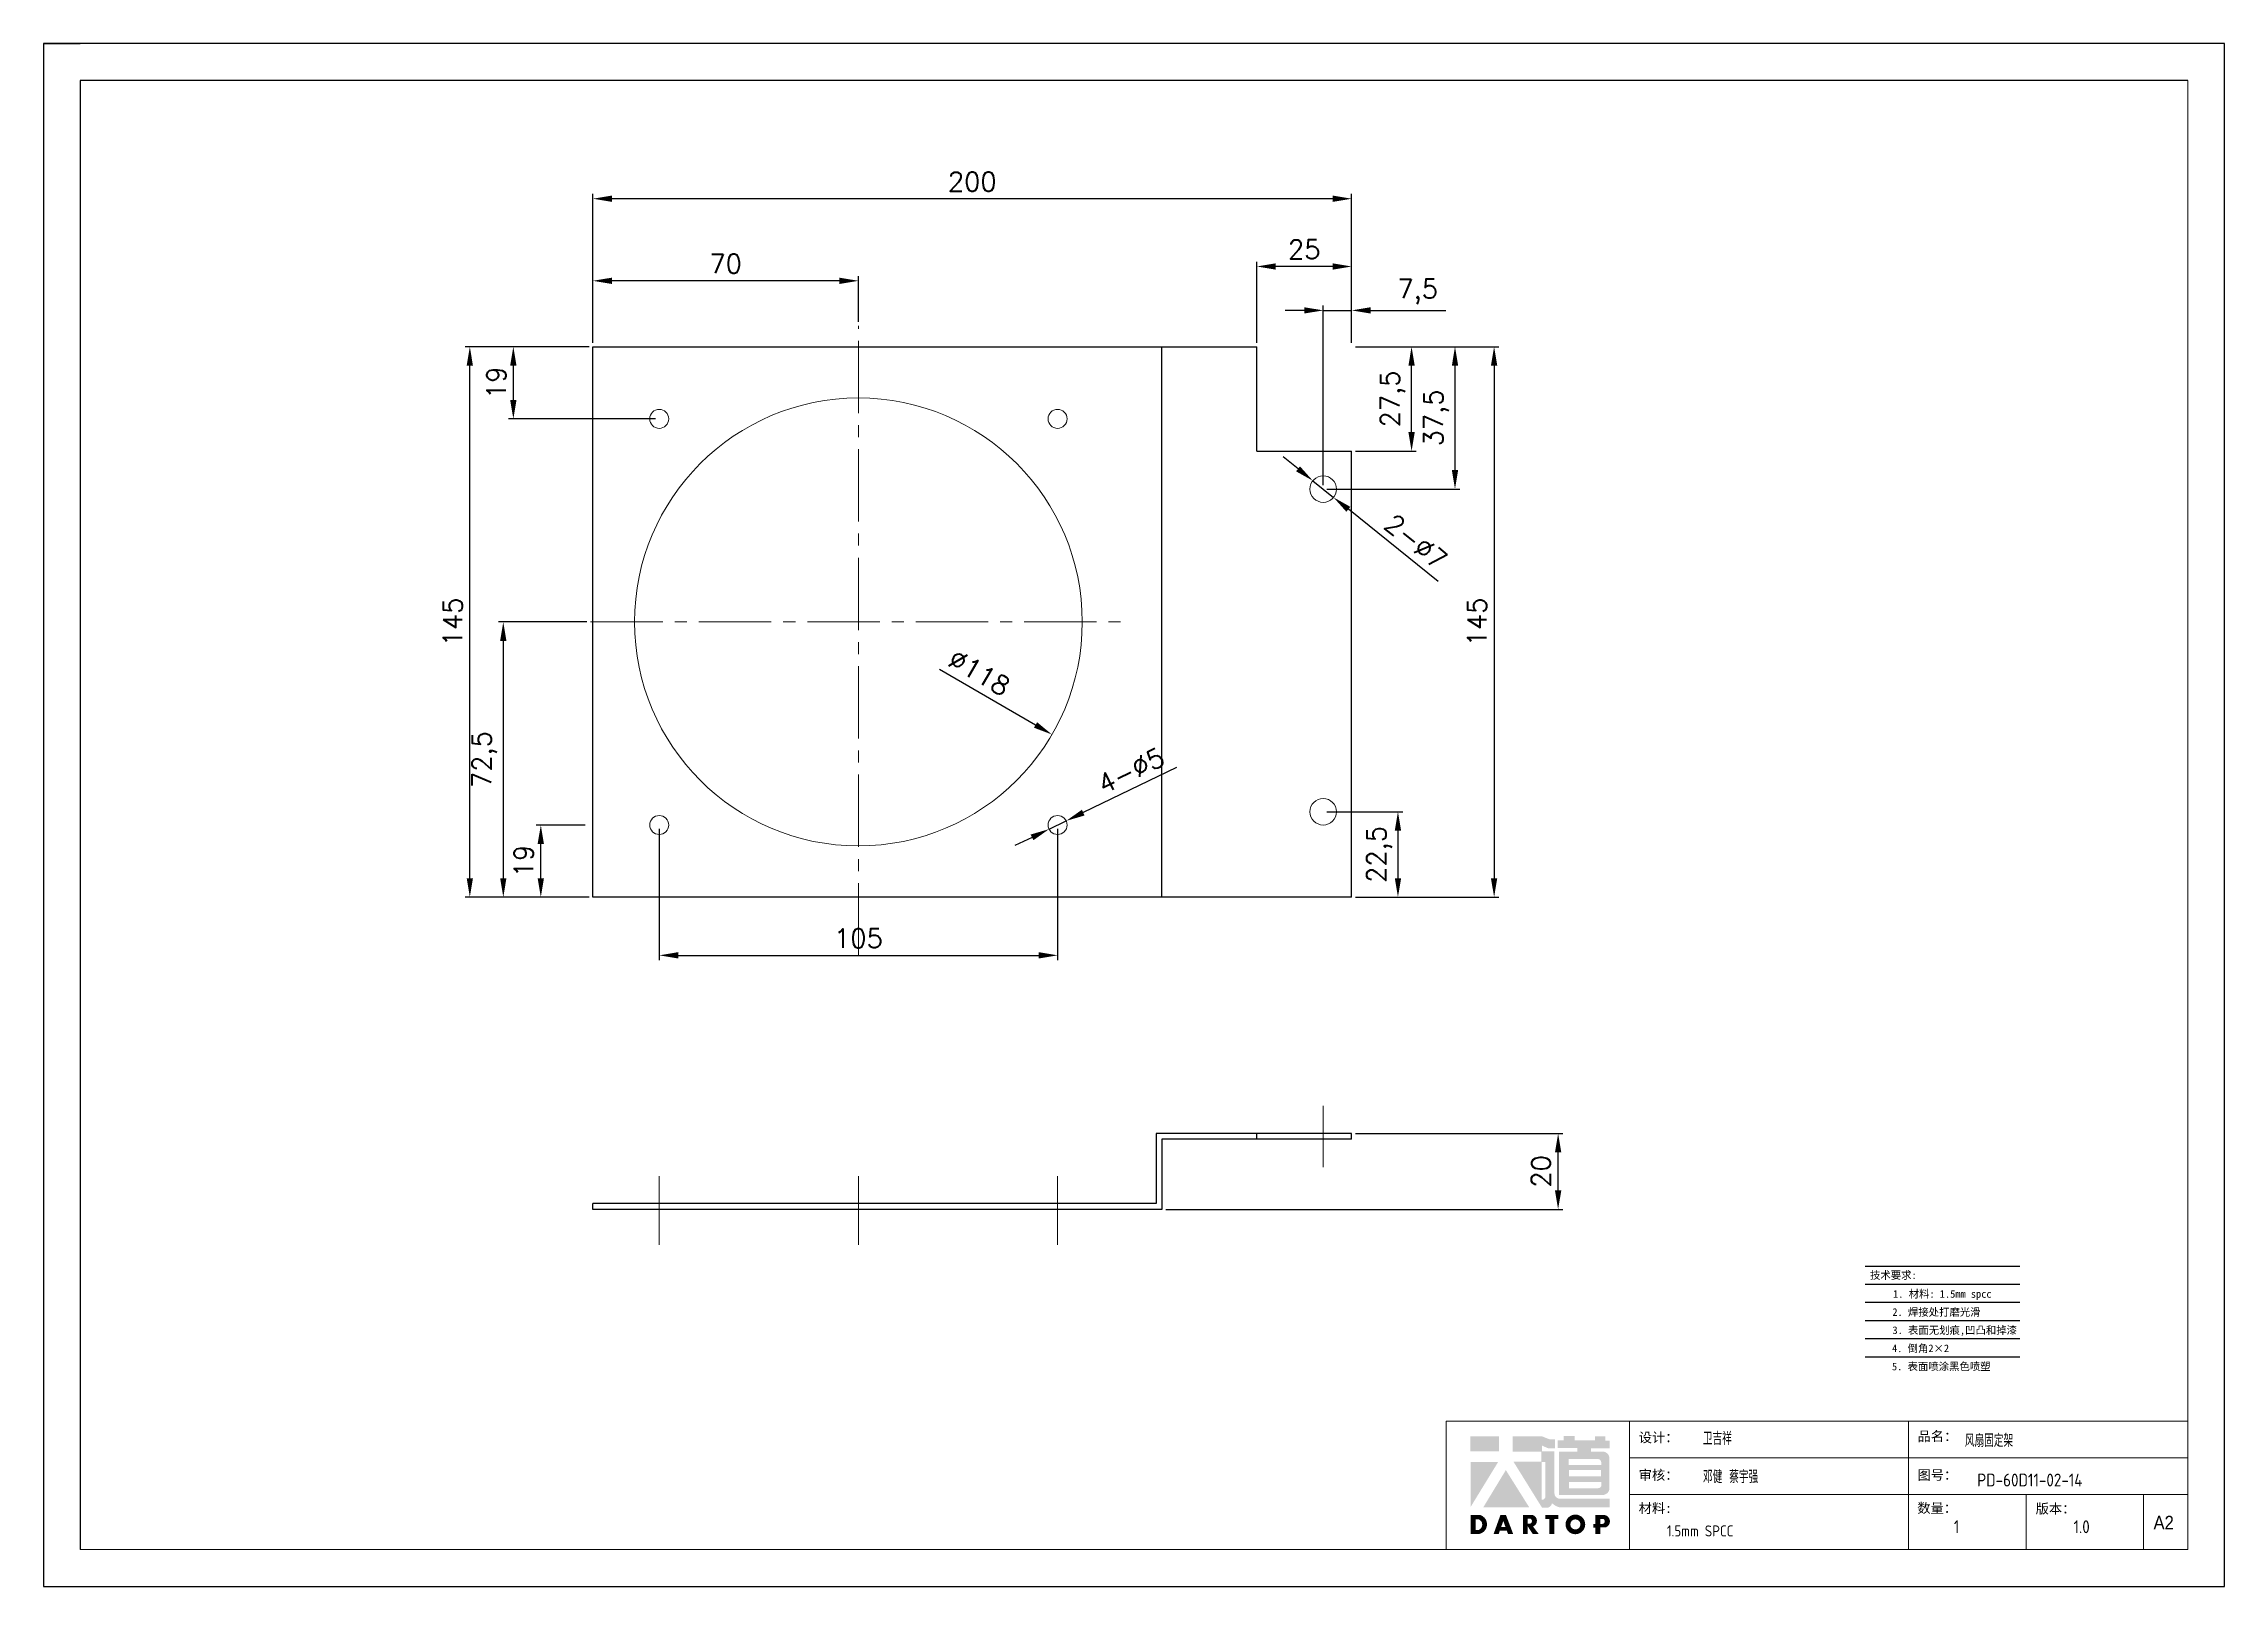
# Model space of a CAD drawing. Header units: millimetres. Extents: x -30327 to 34858, y 4015 to 75103.
# Drawn here: x 13389 to 13963, y 52753 to 53159 of the extents above; entities that cross this region are included whole.
import ezdxf
from ezdxf.enums import TextEntityAlignment as Align

# ---------------------------------------------------------------- set-up
doc = ezdxf.new("R2010")
doc.units = ezdxf.units.MM
doc.linetypes.add('CENTER2', pattern=[28.575, 19.05, -3.175, 3.175, -3.175])
for name, color, linetype, lineweight in [('A-TITLEBLOCK', 7, 'Continuous', 18), ('cen', 1, 'CENTER2', 9), ('dim', 2, 'Continuous', 9)]:
    doc.layers.add(name, color=color, linetype=linetype, lineweight=lineweight)
doc.layers.add('print', color=30, linetype='Continuous')
doc.styles.add('GB', font='GBENOR.SHX', dxfattribs={"bigfont": 'gbcbig.shx'})
doc.styles.add('HZ', font='')
doc.styles.add('SLDTEXTSTYLE0', font='simfang.ttf', dxfattribs={"bigfont": 'bigfont'})
doc.styles.add('SLDTEXTSTYLE1', font='Gothic.ttf', dxfattribs={"width": 0.913})
doc.styles.get("Standard").update_dxf_attribs({"font": 'txt', "bigfont": 'gbcbig.shx'})
doc.styles.get('HZ').set_extended_font_data('SimSun')
doc.dimstyles.new('small', dxfattribs={"dimtxt": 5, "dimasz": 5, "dimexe": 1.25, "dimexo": 1, "dimgap": 2, "dimtad": 1, "dimtxsty": 'Standard', "dimcen": 2.5, "dimadec": 0, "dimazin": 0, "dimtfac": 1, "dimtmove": 0, "dimatfit": 3, "dimfxl": 0, "dimarcsym": 0})

msp = doc.modelspace()

# ---------------------------------------------------------------- texts
at = {"style": 'HZ'}
for s, p in [('技术要求:', (13876.0674, 52834.6874)), ('     1. 材料: 1.5mm spcc    ', (13888.3058, 52829.7449)), ('    2. 焊接处打磨光滑    ', (13887.4309, 52824.9674)), ('3. 表面无划痕,凹凸和掉漆', (13892.2485, 52820.1899)), ('4. 倒角2×2         ', (13889.3834, 52815.4124)), ('          5. 表面喷涂黑色喷塑           ', (13889.3834, 52810.6349))]:
    msp.add_text(s, height=2.00655, dxfattribs=at).set_placement(p, align=Align.MIDDLE_CENTER)

# ---------------------------------------------------------------- blocks, each defined once
blk = doc.blocks.new('*D921')
at = {"layer": 'Defpoints', "color": 0}
for p in [(13500.86, 53079.28), (13533.29, 53079.28), (13533.29, 52934.28)]:
    blk.add_point(p, dxfattribs=at)
at = {"layer": 'dim', "color": 0, "lineweight": -2}
for p, q in [((13532.29, 53079.28), (13499.61, 53079.28)), ((13500.86, 52939.28), (13500.86, 53074.28)), ((13532.29, 52934.28), (13499.61, 52934.28))]:
    blk.add_line(p, q, dxfattribs=at)
at = {"layer": 'dim', "color": 0}
for points in [[(13500.03, 53074.28), (13501.69, 53074.28), (13500.86, 53079.28)], [(13500.03, 52939.28), (13501.69, 52939.28), (13500.86, 52934.28)]]:
    blk.add_solid(points, dxfattribs=at)
at = {"layer": 'dim', "color": 0, "lineweight": 9, "insert": (13496.36, 53006.78), "char_height": 5, "attachment_point": 5, "rotation": 90}
blk.add_mtext('145', dxfattribs=at)
blk = doc.blocks.new('*D922')
at = {"layer": 'Defpoints', "color": 0}
for p in [(13533.29, 53118.28), (13533.29, 53079.28), (13733.29, 53079.28)]:
    blk.add_point(p, dxfattribs=at)
at = {"layer": 'dim', "color": 0, "lineweight": -2}
for p, q in [((13533.29, 53080.28), (13533.29, 53119.53)), ((13728.29, 53118.28), (13538.29, 53118.28)), ((13733.29, 53080.28), (13733.29, 53119.53))]:
    blk.add_line(p, q, dxfattribs=at)
at = {"layer": 'dim', "color": 0}
for points in [[(13538.29, 53119.11), (13538.29, 53117.45), (13533.29, 53118.28)], [(13728.29, 53119.11), (13728.29, 53117.45), (13733.29, 53118.28)]]:
    blk.add_solid(points, dxfattribs=at)
at = {"layer": 'dim', "color": 0, "lineweight": 9, "insert": (13633.29, 53122.78), "char_height": 5, "attachment_point": 5}
blk.add_mtext('200', dxfattribs=at)
blk = doc.blocks.new('*D923')
at = {"layer": 'Defpoints', "color": 0}
for p in [(13532.69, 53006.78), (13509.68, 52934.28), (13533.29, 52934.28)]:
    blk.add_point(p, dxfattribs=at)
at = {"layer": 'dim', "color": 0, "lineweight": -2}
for p, q in [((13531.69, 53006.78), (13508.43, 53006.78)), ((13509.68, 53001.78), (13509.68, 52939.28)), ((13532.29, 52934.28), (13508.43, 52934.28))]:
    blk.add_line(p, q, dxfattribs=at)
at = {"layer": 'dim', "color": 0}
for points in [[(13508.85, 53001.78), (13510.51, 53001.78), (13509.68, 53006.78)], [(13508.85, 52939.28), (13510.51, 52939.28), (13509.68, 52934.28)]]:
    blk.add_solid(points, dxfattribs=at)
at = {"layer": 'dim', "color": 0, "lineweight": 9, "insert": (13504.76, 52970.53), "char_height": 5, "attachment_point": 5, "rotation": 90}
blk.add_mtext('72,5', dxfattribs=at)
blk = doc.blocks.new('*D924')
at = {"layer": 'Defpoints', "color": 0}
for p in [(13533.29, 53096.65), (13603.29, 53084.81), (13533.29, 53081.28)]:
    blk.add_point(p, dxfattribs=at)
at = {"layer": 'dim', "color": 0, "lineweight": -2}
for p, q in [((13533.29, 53082.28), (13533.29, 53097.9)), ((13598.29, 53096.65), (13538.29, 53096.65)), ((13603.29, 53085.81), (13603.29, 53097.9))]:
    blk.add_line(p, q, dxfattribs=at)
at = {"layer": 'dim', "color": 0}
for points in [[(13538.29, 53097.48), (13538.29, 53095.82), (13533.29, 53096.65)], [(13598.29, 53097.48), (13598.29, 53095.82), (13603.29, 53096.65)]]:
    blk.add_solid(points, dxfattribs=at)
at = {"layer": 'dim', "color": 0, "lineweight": 9, "insert": (13568.29, 53101.15), "char_height": 5, "attachment_point": 5}
blk.add_mtext('70', dxfattribs=at)
blk = doc.blocks.new('*D925')
at = {"layer": 'Defpoints', "color": 0}
for p in [(13733.29, 53079.28), (13733.29, 52934.28), (13770.84, 52934.28)]:
    blk.add_point(p, dxfattribs=at)
at = {"layer": 'dim', "color": 0, "lineweight": -2}
for p, q in [((13734.29, 53079.28), (13772.09, 53079.28)), ((13770.84, 53074.28), (13770.84, 52939.28)), ((13734.29, 52934.28), (13772.09, 52934.28))]:
    blk.add_line(p, q, dxfattribs=at)
at = {"layer": 'dim', "color": 0}
for points in [[(13770, 53074.28), (13771.67, 53074.28), (13770.84, 53079.28)], [(13770, 52939.28), (13771.67, 52939.28), (13770.84, 52934.28)]]:
    blk.add_solid(points, dxfattribs=at)
at = {"layer": 'dim', "color": 0, "lineweight": 9, "insert": (13766.34, 53006.78), "char_height": 5, "attachment_point": 5, "rotation": 90}
blk.add_mtext('145', dxfattribs=at)
blk = doc.blocks.new('*D926')
at = {"layer": 'Defpoints', "color": 0}
for p in [(13512.33, 53079.28), (13533.29, 53079.28), (13550.79, 53060.28)]:
    blk.add_point(p, dxfattribs=at)
at = {"layer": 'dim', "color": 0, "lineweight": -2}
for p, q in [((13532.29, 53079.28), (13511.08, 53079.28)), ((13512.33, 53065.28), (13512.33, 53074.28)), ((13549.79, 53060.28), (13511.08, 53060.28))]:
    blk.add_line(p, q, dxfattribs=at)
at = {"layer": 'dim', "color": 0}
for points in [[(13511.49, 53074.28), (13513.16, 53074.28), (13512.33, 53079.28)], [(13511.49, 53065.28), (13513.16, 53065.28), (13512.33, 53060.28)]]:
    blk.add_solid(points, dxfattribs=at)
at = {"layer": 'dim', "color": 0, "lineweight": 9, "insert": (13507.83, 53069.78), "char_height": 5, "attachment_point": 5, "rotation": 90}
blk.add_mtext('19', dxfattribs=at)
blk = doc.blocks.new('*D927')
at = {"layer": 'Defpoints', "color": 0}
for p in [(13725.79, 52956.78), (13733.29, 52934.28), (13745.49, 52934.28)]:
    blk.add_point(p, dxfattribs=at)
at = {"layer": 'dim', "color": 0, "lineweight": -2}
for p, q in [((13726.79, 52956.78), (13746.74, 52956.78)), ((13745.49, 52951.78), (13745.49, 52939.28)), ((13734.29, 52934.28), (13746.74, 52934.28))]:
    blk.add_line(p, q, dxfattribs=at)
at = {"layer": 'dim', "color": 0}
for points in [[(13744.66, 52951.78), (13746.33, 52951.78), (13745.49, 52956.78)], [(13744.66, 52939.28), (13746.33, 52939.28), (13745.49, 52934.28)]]:
    blk.add_solid(points, dxfattribs=at)
at = {"layer": 'dim', "color": 0, "lineweight": 9, "insert": (13740.58, 52945.53), "char_height": 5, "attachment_point": 5, "rotation": 90}
blk.add_mtext('22,5', dxfattribs=at)
blk = doc.blocks.new('*D928')
at = {"layer": 'Defpoints', "color": 0}
for p in [(13733.29, 53079.28), (13760.53, 53079.28), (13725.79, 53041.78)]:
    blk.add_point(p, dxfattribs=at)
at = {"layer": 'dim', "color": 0, "lineweight": -2}
for p, q in [((13734.29, 53079.28), (13761.78, 53079.28)), ((13760.53, 53046.78), (13760.53, 53074.28)), ((13726.79, 53041.78), (13761.78, 53041.78))]:
    blk.add_line(p, q, dxfattribs=at)
at = {"layer": 'dim', "color": 0}
for points in [[(13759.7, 53074.28), (13761.36, 53074.28), (13760.53, 53079.28)], [(13759.7, 53046.78), (13761.36, 53046.78), (13760.53, 53041.78)]]:
    blk.add_solid(points, dxfattribs=at)
at = {"layer": 'dim', "color": 0, "lineweight": 9, "insert": (13755.61, 53060.53), "char_height": 5, "attachment_point": 5, "rotation": 90}
blk.add_mtext('37,5', dxfattribs=at)
blk = doc.blocks.new('*D929')
at = {"layer": 'Defpoints', "color": 0}
for p in [(13733.29, 53088.86), (13733.29, 53079.28), (13725.79, 53041.78)]:
    blk.add_point(p, dxfattribs=at)
at = {"layer": 'dim', "color": 0, "lineweight": -2}
for p, q in [((13720.79, 53088.86), (13715.79, 53088.86)), ((13725.79, 53042.78), (13725.79, 53090.11)), ((13725.79, 53088.86), (13733.29, 53088.86)), ((13733.29, 53080.28), (13733.29, 53090.11)), ((13738.29, 53088.86), (13758.12, 53088.86))]:
    blk.add_line(p, q, dxfattribs=at)
at = {"layer": 'dim', "color": 0}
for points in [[(13720.79, 53089.69), (13720.79, 53088.03), (13725.79, 53088.86)], [(13738.29, 53089.69), (13738.29, 53088.03), (13733.29, 53088.86)]]:
    blk.add_solid(points, dxfattribs=at)
at = {"layer": 'dim', "color": 0, "lineweight": 9, "insert": (13750.71, 53093.78), "char_height": 5, "attachment_point": 5}
blk.add_mtext('7,5', dxfattribs=at)
blk = doc.blocks.new('*D930')
at = {"layer": 'Defpoints', "color": 0}
for p in [(13552.29, 53036.44), (13654.29, 52977.13)]:
    blk.add_point(p, dxfattribs=at)
at = {"layer": 'dim', "color": 0, "lineweight": -2}
blk.add_line((13624.69, 52994.34), (13649.97, 52979.64), dxfattribs=at)
at = {"layer": 'dim', "color": 0}
blk.add_solid([(13650.39, 52980.36), (13649.55, 52978.92), (13654.29, 52977.13)], dxfattribs=at)
at = {"layer": 'dim', "color": 0, "lineweight": 9, "insert": (13635.16, 52993.46), "char_height": 5, "attachment_point": 5, "rotation": 329.82167}
blk.add_mtext('∅118', dxfattribs=at)
blk = doc.blocks.new('*D931')
at = {"layer": 'Defpoints', "color": 0}
for p in [(13519.57, 52953.28), (13532.29, 52953.28), (13533.29, 52934.28)]:
    blk.add_point(p, dxfattribs=at)
at = {"layer": 'dim', "color": 0, "lineweight": -2}
for p, q in [((13531.29, 52953.28), (13518.32, 52953.28)), ((13519.57, 52939.28), (13519.57, 52948.28)), ((13532.29, 52934.28), (13518.32, 52934.28))]:
    blk.add_line(p, q, dxfattribs=at)
at = {"layer": 'dim', "color": 0}
for points in [[(13518.73, 52948.28), (13520.4, 52948.28), (13519.57, 52953.28)], [(13518.73, 52939.28), (13520.4, 52939.28), (13519.57, 52934.28)]]:
    blk.add_solid(points, dxfattribs=at)
at = {"layer": 'dim', "color": 0, "lineweight": 9, "insert": (13515.07, 52943.78), "char_height": 5, "attachment_point": 5, "rotation": 90}
blk.add_mtext('19', dxfattribs=at)
blk = doc.blocks.new('*D932')
at = {"layer": 'Defpoints', "color": 0}
for p in [(13653.54, 52952.2), (13658.04, 52954.37)]:
    blk.add_point(p, dxfattribs=at)
at = {"layer": 'dim', "color": 0, "lineweight": -2}
for p, q in [((13687.15, 52968.44), (13662.54, 52956.55)), ((13653.54, 52952.2), (13658.04, 52954.37)), ((13649.04, 52950.02), (13644.53, 52947.85))]:
    blk.add_line(p, q, dxfattribs=at)
at = {"layer": 'dim', "color": 0}
for points in [[(13662.18, 52957.3), (13662.9, 52955.8), (13658.04, 52954.37)], [(13648.67, 52950.77), (13649.4, 52949.27), (13653.54, 52952.2)]]:
    blk.add_solid(points, dxfattribs=at)
at = {"layer": 'dim', "color": 0, "insert": (13675.14, 52967.63), "char_height": 5, "attachment_point": 5, "rotation": 25.79411}
blk.add_mtext('4-∅5', dxfattribs=at)
blk = doc.blocks.new('*D933')
at = {"layer": 'Defpoints', "color": 0}
for p in [(13550.79, 52953.28), (13655.79, 52953.28), (13655.79, 52918.95)]:
    blk.add_point(p, dxfattribs=at)
at = {"layer": 'dim', "color": 0, "lineweight": -2}
for p, q in [((13550.79, 52952.28), (13550.79, 52917.7)), ((13655.79, 52952.28), (13655.79, 52917.7)), ((13555.79, 52918.95), (13650.79, 52918.95))]:
    blk.add_line(p, q, dxfattribs=at)
at = {"layer": 'dim', "color": 0}
for points in [[(13555.79, 52919.79), (13555.79, 52918.12), (13550.79, 52918.95)], [(13650.79, 52919.79), (13650.79, 52918.12), (13655.79, 52918.95)]]:
    blk.add_solid(points, dxfattribs=at)
at = {"layer": 'dim', "color": 0, "insert": (13603.29, 52923.45), "char_height": 5, "attachment_point": 5}
blk.add_mtext('105', dxfattribs=at)
blk = doc.blocks.new('*D943')
at = {"layer": 'Defpoints', "color": 0}
for p in [(13708.29, 53100.43), (13708.29, 53079.28), (13733.29, 53079.28)]:
    blk.add_point(p, dxfattribs=at)
at = {"layer": 'dim', "color": 0, "lineweight": -2}
for p, q in [((13708.29, 53080.28), (13708.29, 53101.68)), ((13728.29, 53100.43), (13713.29, 53100.43)), ((13733.29, 53080.28), (13733.29, 53101.68))]:
    blk.add_line(p, q, dxfattribs=at)
at = {"layer": 'dim', "color": 0}
for points in [[(13713.29, 53101.26), (13713.29, 53099.59), (13708.29, 53100.43)], [(13728.29, 53101.26), (13728.29, 53099.59), (13733.29, 53100.43)]]:
    blk.add_solid(points, dxfattribs=at)
at = {"layer": 'dim', "color": 0, "insert": (13720.79, 53104.93), "char_height": 5, "attachment_point": 5}
blk.add_mtext('25', dxfattribs=at)
blk = doc.blocks.new('*D944')
at = {"layer": 'Defpoints', "color": 0}
for p in [(13734.29, 53079.28), (13749.08, 53079.28), (13733.29, 53051.78)]:
    blk.add_point(p, dxfattribs=at)
at = {"layer": 'dim', "color": 0, "lineweight": -2}
for p, q in [((13735.29, 53079.28), (13750.33, 53079.28)), ((13749.08, 53056.78), (13749.08, 53074.28)), ((13734.29, 53051.78), (13750.33, 53051.78))]:
    blk.add_line(p, q, dxfattribs=at)
at = {"layer": 'dim', "color": 0}
for points in [[(13748.25, 53074.28), (13749.92, 53074.28), (13749.08, 53079.28)], [(13748.25, 53056.78), (13749.92, 53056.78), (13749.08, 53051.78)]]:
    blk.add_solid(points, dxfattribs=at)
at = {"layer": 'dim', "color": 0, "insert": (13744.17, 53065.53), "char_height": 5, "attachment_point": 5, "rotation": 90}
blk.add_mtext('27,5', dxfattribs=at)
blk = doc.blocks.new('*D1041')
at = {"layer": 'Defpoints', "color": 0}
for p in [(13733.29, 52872.03), (13787.71, 52872.03), (13683.29, 52852.03)]:
    blk.add_point(p, dxfattribs=at)
at = {"layer": 'dim', "color": 0, "lineweight": -2}
for p, q in [((13734.29, 52872.03), (13788.96, 52872.03)), ((13787.71, 52857.03), (13787.71, 52867.03)), ((13684.29, 52852.03), (13788.96, 52852.03))]:
    blk.add_line(p, q, dxfattribs=at)
at = {"layer": 'dim', "color": 0}
for points in [[(13786.88, 52867.03), (13788.55, 52867.03), (13787.71, 52872.03)], [(13786.88, 52857.03), (13788.55, 52857.03), (13787.71, 52852.03)]]:
    blk.add_solid(points, dxfattribs=at)
at = {"layer": 'dim', "color": 0, "insert": (13783.21, 52862.03), "char_height": 5, "attachment_point": 5, "rotation": 90}
blk.add_mtext('20', dxfattribs=at)
blk = doc.blocks.new('*D1042')
at = {"layer": 'Defpoints', "color": 0}
for p in [(13723.06, 53043.98), (13728.52, 53039.59)]:
    blk.add_point(p, dxfattribs=at)
at = {"layer": 'dim', "color": 0, "lineweight": -2}
for p, q in [((13719.16, 53047.11), (13715.27, 53050.24)), ((13723.06, 53043.98), (13728.52, 53039.59)), ((13756.11, 53017.42), (13732.42, 53036.46))]:
    blk.add_line(p, q, dxfattribs=at)
at = {"layer": 'dim', "color": 0}
for points in [[(13719.68, 53047.76), (13718.64, 53046.46), (13723.06, 53043.98)], [(13732.94, 53037.11), (13731.89, 53035.81), (13728.52, 53039.59)]]:
    blk.add_solid(points, dxfattribs=at)
at = {"layer": 'dim', "color": 0, "insert": (13750.23, 53027.92), "char_height": 5, "attachment_point": 5, "rotation": 321.22031}
blk.add_mtext('2-∅7', dxfattribs=at)
blk = doc.blocks.new('Dartop Logo')
at = {"true_color": 0xc40018}
h = blk.add_hatch(color=12, dxfattribs=at)
h.set_gradient(color1=(196, 0, 24), color2=(196, 0, 24), tint=1)
h.paths.add_polyline_path([(30.39, -3.87), (33.08, -5.04), (35.99, -5.04), (35.99, -1.19), (33.59, -1.19), (30.46, 0.05), (17.94, 0.05), (17.94, -6.46), (30.12, -6.46), (30.12, -6.59), (30.12, -10.75), (18.31, -10.75), (30.46, -30.31), (32.87, -30.31, 0.279375), (34.63, -28.6), (34.63, -28.51), (34.84, -28.51, 0.143145), (38.15, -30.2), (59.27, -30.2), (59.27, -26.49), (38.06, -26.49, -0.414214), (35.75, -24.18), (35.75, -6.26), (30.39, -6.26)])
h.paths.add_polyline_path([(30.25, -10.84), (31.8, -10.84), (31.8, -26.02, -0.088936), (30.9, -26.94), (30.24, -26.94)], flags=16)
h = blk.add_hatch(color=12, dxfattribs=at)
h.set_gradient(color1=(196, 0, 24), color2=(196, 0, 24), tint=1)
h.paths.add_polyline_path([(59.24, -1.73), (57.36, -1.73), (57.36, 0.06), (53.06, 0.06), (53.06, -1.64), (44.29, -1.64), (44.29, 0.15), (39.7, 0.15), (39.7, -1.67), (37.16, -1.67), (37.16, -4.97), (45.54, -4.97), (45.54, -6.42), (37.73, -6.42), (37.73, -24.88), (56.26, -24.88, 0.414214), (59.15, -21.99), (59.15, -9.35, 0.414214), (56.26, -6.46), (51.36, -6.46), (51.36, -5.03), (59.24, -5.03)])
h.paths.add_polyline_path([(54.21, -9.59, -0.414214), (55.66, -11.04), (55.66, -12.1), (41.79, -12.1), (41.79, -9.59)], flags=16)
h.paths.add_polyline_path([(55.57, -14.33), (55.57, -17.01), (41.88, -17.01), (41.88, -14.33)], flags=16)
h.paths.add_polyline_path([(55.75, -19.43), (55.75, -20.57, -0.414214), (54.3, -22.02), (41.88, -22.02), (41.88, -19.43)], flags=16)
h = blk.add_hatch(color=12, dxfattribs=at)
h.set_gradient(color1=(196, 0, 24), color2=(196, 0, 24), tint=1)
h.paths.add_polyline_path([(12.18, 0), (0, 0), (0, -6.37), (12.18, -6.37)])
h = blk.add_hatch(color=12, dxfattribs=at)
h.set_gradient(color1=(196, 0, 24), color2=(196, 0, 24), tint=1)
h.paths.add_polyline_path([(11.79, -10.83), (0.03, -10.83), (0.03, -30.03)])
h = blk.add_hatch(color=12, dxfattribs=at)
h.set_gradient(color1=(196, 0, 24), color2=(196, 0, 24), tint=1)
h.paths.add_polyline_path([(15.05, -14.31), (5.44, -30.15), (25.01, -30.15)])
at = {"true_color": 0x646464}
h = blk.add_hatch(color=251, dxfattribs=at)
h.set_gradient(color1=(100, 100, 100), color2=(100, 100, 100), tint=1)
h.paths.add_polyline_path([(4.15, -33.43), (0.11, -33.43), (0.11, -41.5), (3.51, -41.5, 0.793016)])
h.paths.add_polyline_path([(3.57, -39.73), (2.16, -39.73), (2.16, -35.19), (3.42, -35.19, -0.671361)], flags=16)
h = blk.add_hatch(color=251, dxfattribs=at)
h.set_gradient(color1=(100, 100, 100), color2=(100, 100, 100), tint=1)
h.paths.add_polyline_path([(15.08, -33.36), (12.78, -33.36), (9.82, -41.51), (12, -41.51), (12.51, -40.06), (15.46, -40.06), (15.99, -41.52), (18.19, -41.52)])
h.paths.add_polyline_path([(14.9, -38.51), (13.07, -38.51), (13.97, -35.95)], flags=16)
h = blk.add_hatch(color=251, dxfattribs=at)
h.set_gradient(color1=(100, 100, 100), color2=(100, 100, 100), tint=1)
h.paths.add_polyline_path([(26.27, -33.36), (22.3, -33.36), (22.3, -41.51), (24.4, -41.51), (24.4, -38.28), (26.55, -41.54), (29.09, -41.54), (26.61, -38.3, 0.744055)])
h.paths.add_polyline_path([(24.38, -37.08), (24.38, -34.94), (25.32, -34.94, -0.796809), (25.3, -37.08)], flags=16)
h = blk.add_hatch(color=251, dxfattribs=at)
h.set_gradient(color1=(100, 100, 100), color2=(100, 100, 100), tint=1)
h.paths.add_polyline_path([(37.44, -33.4), (31.88, -33.4), (31.88, -35.16), (33.61, -35.16), (33.61, -41.52), (35.69, -41.52), (35.69, -35.16), (37.44, -35.16)])
h = blk.add_hatch(color=251, dxfattribs=at)
h.set_gradient(color1=(100, 100, 100), color2=(100, 100, 100), tint=1)
h.paths.add_polyline_path([(40.46, -37.41, 1), (48.83, -37.41, 1)])
h.paths.add_polyline_path([(46.8, -37.41, -1), (42.5, -37.41, -1)], flags=16)
h = blk.add_hatch(color=251, dxfattribs=at)
h.set_gradient(color1=(100, 100, 100), color2=(100, 100, 100), tint=1)
h.paths.add_polyline_path([(56.85, -33.38), (56.73, -33.38), (53.19, -33.38), (53.19, -37.19), (52.26, -37.19), (52.26, -38.73), (53.18, -38.73), (53.18, -41.5), (55.24, -41.5), (55.24, -38.72), (57.51, -38.72, 0.812304)])
h.paths.add_polyline_path([(55.21, -37.18), (55.21, -35.05), (56.39, -35.05, -0.778213), (56.27, -37.18)], flags=16)
blk = doc.blocks.new('DT-A2-TITLE')
for p, q in [((594, 420), (0, 420)), ((0, 420), (0, 420)), ((0, 420), (0, 0)), ((0, 420), (10, 420)), ((594, 0), (594, 420)), ((10, 410), (10, 10)), ((584, 410), (10, 410))]:
    blk.add_line(p, q)
at = {"layer": 'A-TITLEBLOCK', "color": 7}
for p, q in [((584, 410), (584, 10)), ((594, 0), (594, 297)), ((382, 10), (382, 45)), ((584, 45), (382, 45)), ((432, 45), (432, 10)), ((508, 45), (508, 10)), ((584, 35), (432, 35)), ((432, 25), (584.08, 25)), ((540, 10), (540, 25)), ((572, 10), (572, 25)), ((10, 10), (584, 10)), ((0, 0), (594, 0))]:
    blk.add_line(p, q, dxfattribs=at)
at = {"layer": 'A-TITLEBLOCK', "xscale": 0.6400000000000001, "yscale": 0.6400000000000001, "zscale": 0.6400000000000001}
blk.add_blockref('Dartop Logo', (388.65, 40.81), dxfattribs=at)
at = {"style": 'GB'}
for tag, p, height in [('#设计', (451.96, 38.52), 3.5), ('#品名', (523.32, 37.95), 3.5), ('#审核', (451.99, 28.1), 3.5), ('#图号', (526.67, 27.2), 3.5), ('#数量', (520.33, 14.51), 3.5), ('#版本', (552.92, 14.47), 3.5), ('#材料说明', (442.15, 13.59), 3)]:
    blk.add_attdef(tag, p, '', height=height, dxfattribs=at)
at = {"layer": 'A-TITLEBLOCK', "color": 7, "attachment_point": 1}
for s, insert, char_height, style in [('设计：', (434.47, 41.87), 2.646, 'SLDTEXTSTYLE0'), ('品名：', (510.43, 42.19), 2.646, 'SLDTEXTSTYLE0'), ('审核：', (434.47, 31.64), 2.646, 'SLDTEXTSTYLE0'), ('图号：', (510.4, 31.66), 2.646, 'SLDTEXTSTYLE0'), ('材料:', (434.47, 22.62), 2.646, 'SLDTEXTSTYLE0'), ('数量：', (510.35, 22.64), 2.646, 'SLDTEXTSTYLE0'), ('版本：', (542.59, 22.48), 2.646, 'SLDTEXTSTYLE0'), ('A2', (574.7, 19.21), 3.704, 'SLDTEXTSTYLE1')]:
    blk.add_mtext(s, dxfattribs=dict(at, insert=insert, char_height=char_height, style=style))

# ---------------------------------------------------------------- dimensions: what is measured, and where the dimension line sits
at = {"layer": 'dim', "lineweight": 9}
for base, p1, p2, angle, picture, middle in [((13533.2893, 53118.2802), (13733.2893, 53079.2846), (13533.2893, 53079.2846), 180, '*D922', (13633.2893, 53122.7802)), ((13512.327, 53079.2846), (13550.7893, 53060.2846), (13533.2893, 53079.2846), 90, '*D926', (13507.827, 53069.7846)), ((13760.5301, 53079.2846), (13725.7893, 53041.7846), (13733.2893, 53079.2846), 90, '*D928', (13755.6135, 53060.5346)), ((13770.8364, 52934.2846), (13733.2893, 53079.2846), (13733.2893, 52934.2846), 90, '*D925', (13766.3364, 53006.7846)), ((13509.6797, 52934.2846), (13532.6861, 53006.7846), (13533.2893, 52934.2846), 90, '*D923', (13504.7631, 52970.5346)), ((13745.4924, 52934.2846), (13725.7893, 52956.7846), (13733.2893, 52934.2846), 90, '*D927', (13740.5758, 52945.5346)), ((13519.5657, 52953.2846), (13533.2893, 52934.2846), (13532.2893, 52953.2846), 90, '*D931', (13515.0657, 52943.7846))]:
    dim = msp.add_linear_dim(base=base, p1=p1, p2=p2, angle=angle, dimstyle='small', dxfattribs=at)
    dim.commit()
    dim.dimension.update_dxf_attribs({"geometry": picture, "text_midpoint": middle})
at = {"layer": 'dim'}
dim = msp.add_linear_dim(base=(13708.2893, 53100.4257), p1=(13733.2893, 53079.2846), p2=(13708.2893, 53079.2846), dimstyle='small', dxfattribs=at)
dim.commit()
dim.dimension.update_dxf_attribs({"geometry": '*D943', "text_midpoint": (13720.7893, 53100.4257), "dimtype": 160})
at = {"layer": 'dim', "lineweight": 9}
for base, p1, p2, angle, picture, middle in [((13533.2893, 53096.6509), (13603.2893, 53084.8092), (13533.2893, 53081.2846), 180, '*D924', (13568.2893, 53096.6509)), ((13733.2893, 53088.859), (13725.7893, 53041.7846), (13733.2893, 53079.2846), 180, '*D929', (13750.7059, 53088.859)), ((13500.8613, 53079.2846), (13533.2893, 52934.2846), (13533.2893, 53079.2846), 90, '*D921', (13500.8613, 53006.7846))]:
    dim = msp.add_linear_dim(base=base, p1=p1, p2=p2, angle=angle, dimstyle='small', dxfattribs=at)
    dim.commit()
    dim.dimension.update_dxf_attribs({"geometry": picture, "text_midpoint": middle, "dimtype": 160})
at = {"layer": 'dim'}
for base, p1, p2, picture, middle in [((13749.0832, 53079.2846), (13733.2893, 53051.7846), (13734.2893, 53079.2846), '*D944', (13744.1665, 53065.5346)), ((13787.7124, 52872.0322), (13683.2893, 52852.0322), (13733.2893, 52872.0322), '*D1041', (13783.2124, 52862.0322))]:
    dim = msp.add_linear_dim(base=base, p1=p1, p2=p2, angle=90, dimstyle='small', dxfattribs=at)
    dim.commit()
    dim.dimension.update_dxf_attribs({"geometry": picture, "text_midpoint": middle})
dim = msp.add_diameter_dim_2p(p1=(13723.0608, 53043.9768), p2=(13728.5177, 53039.5925), text='2-<>', dimstyle='small', dxfattribs=at)
dim.commit()
dim.dimension.update_dxf_attribs({"geometry": '*D1042', "text_midpoint": (13747.408, 53024.4153), "dimtype": 163})
at = {"layer": 'dim', "lineweight": 9}
dim = msp.add_diameter_dim_2p(p1=(13552.2858, 53036.4435), p2=(13654.2927, 52977.1257), dimstyle='small', dxfattribs=at)
dim.commit()
dim.dimension.update_dxf_attribs({"geometry": '*D930', "text_midpoint": (13632.898, 52989.5669), "dimtype": 163})
at = {"layer": 'dim'}
dim = msp.add_diameter_dim_2p(p1=(13653.5383, 52952.1968), p2=(13658.0402, 52954.3725), text='4-<>', dimstyle='small', dxfattribs=at)
dim.commit()
dim.dimension.update_dxf_attribs({"geometry": '*D932', "text_midpoint": (13675.1397, 52967.6345)})
dim = msp.add_linear_dim(base=(13655.7893, 52918.9543), p1=(13550.7893, 52953.2846), p2=(13655.7893, 52953.2846), dimstyle='small', dxfattribs=at)
dim.commit()
dim.dimension.update_dxf_attribs({"geometry": '*D933', "text_midpoint": (13603.2893, 52923.4543)})

# ---------------------------------------------------------------- linework, layer by layer
for p, q in [((13533.2893, 52934.2846), (13533.2893, 53079.2846)), ((13533.2893, 53079.2846), (13708.2893, 53079.2846)), ((13683.2893, 52934.2846), (13683.2893, 53079.2846)), ((13708.2893, 53051.7846), (13708.2893, 53079.2846)), ((13708.2893, 53051.7846), (13733.2893, 53051.7846)), ((13733.2893, 52934.2846), (13733.2893, 53051.7846)), ((13733.2893, 52934.2846), (13533.2893, 52934.2846)), ((13733.2893, 52872.0322), (13681.7893, 52872.0322)), ((13681.7893, 52872.0322), (13681.7893, 52853.5322)), ((13733.2893, 52870.5322), (13683.2893, 52870.5322)), ((13683.2893, 52870.5322), (13683.2893, 52852.0322)), ((13708.2893, 52870.5322), (13708.2893, 52872.0322)), ((13733.2893, 52870.5322), (13733.2893, 52872.0322)), ((13681.7893, 52853.5322), (13533.2893, 52853.5322)), ((13533.2893, 52852.0322), (13533.2893, 52853.5322)), ((13683.2893, 52852.0322), (13533.2893, 52852.0322))]:
    msp.add_line(p, q)
at = {"lineweight": 9}
for centre, radius in [((13603.2893, 53006.7846), 59), ((13550.7893, 53060.2846), 2.5), ((13655.7893, 53060.2846), 2.5), ((13725.7893, 53041.7846), 3.5), ((13725.7893, 52956.7846), 3.4983), ((13550.7893, 52953.2846), 2.5), ((13655.7893, 52953.2846), 2.5)]:
    msp.add_circle(centre, radius, dxfattribs=at)
at = {"layer": 'cen', "lineweight": 9}
for p, q in [((13603.2893, 52918.9299), (13603.2893, 53084.8092)), ((13532.6861, 53006.7846), (13673.8924, 53006.7846))]:
    msp.add_line(p, q, dxfattribs=at)
at = {"layer": 'cen'}
for p, q in [((13725.7893, 52879.2721), (13725.7893, 52863.1604)), ((13550.7893, 52860.7721), (13550.7893, 52842.6604)), ((13603.2893, 52860.7721), (13603.2893, 52842.6604)), ((13655.7893, 52860.7721), (13655.7893, 52842.6604))]:
    msp.add_line(p, q, dxfattribs=at)
at = {"layer": 'Defpoints'}
for p, q in [((13868.6776, 52837.0986), (13909.3684, 52837.0986)), ((13868.6776, 52832.3211), (13909.3684, 52832.3211)), ((13868.6776, 52832.3211), (13909.3684, 52832.3211)), ((13868.6776, 52827.5436), (13909.3684, 52827.5436)), ((13868.6776, 52822.7661), (13909.3684, 52822.7661)), ((13868.6776, 52817.9886), (13909.3684, 52817.9886)), ((13868.6776, 52813.2111), (13909.3684, 52813.2111))]:
    msp.add_line(p, q, dxfattribs=at)
at = {"layer": 'print'}
msp.add_lwpolyline([(13388.52, 52752.7093), (13963.3219, 52752.7093), (13963.3219, 53159.1349), (13388.52, 53159.1349)], close=True, dxfattribs=at)

# ---------------------------------------------------------------- block references
at = {"xscale": 0.9676800000000001, "yscale": 0.9676800000000001, "zscale": 0.9676800000000001}
msp.add_blockref('DT-A2-TITLE', (13388.52, 52752.7093), dxfattribs=at).add_auto_attribs({'#设计': '卫吉祥', '#审核': '邓健 蔡宇强', '#材料说明': '1.5mm SPCC', '#品名': '风扇固定架', '#图号': 'PD-60D11-02-14', '#数量': '1', '#版本': '1.0'})

msp.set_redraw_order([(e.dxf.handle, doc.entitydb.next_handle()) for e in msp.query("TEXT MTEXT ATTDEF DIMENSION ARC_DIMENSION")])  # texts and dimensions are drawn at this point

doc.saveas('drawing.dxf')
